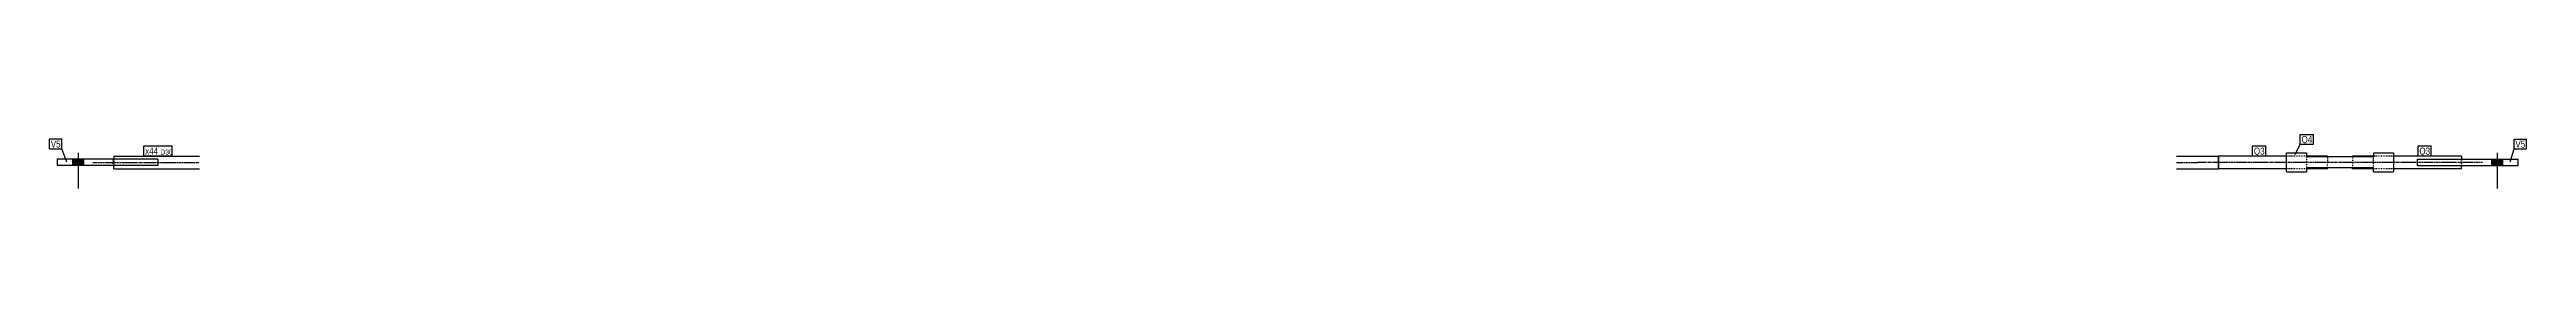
# Model space of a CAD drawing. Header units: millimetres. Extents: x 12 to 18066, y -28 to 352.
# Drawn here: x 12153 to 18066, y -28 to 101 of the extents above; entities that cross this region are included whole.
import ezdxf

# ---------------------------------------------------------------- set-up
doc = ezdxf.new("R2010")
doc.units = ezdxf.units.MM
doc.linetypes.add('DXK_LINE_DOT2', pattern=[3.9198, 1.9599, -1.9599])
doc.linetypes.add('DXK_LINE_DOT3', pattern=[5.9187, 2.979, -0.9799, 0.9799, -0.9799])
doc.layers.add('STÅL', color=7, linetype='Continuous')
doc.layers.add('TEKST', color=7, linetype='Continuous')
doc.styles.add('Arial Narrow', font='ARIALN.TTF', dxfattribs={"height": 0.2})

msp = doc.modelspace()

# ---------------------------------------------------------------- hatches: boundary and pattern name
at = {"layer": 'STÅL', "linetype": 'Continuous'}
for points in [[(12208.1, 27), (12234.1, 27), (12234.1, 42), (12208.1, 42)], [(18008.7, 42), (17982.7, 42), (17982.7, 27), (18008.7, 27)]]:
    msp.add_hatch(color=96, dxfattribs=at).paths.add_polyline_path(points)

# ---------------------------------------------------------------- linework, layer by layer
at = {"layer": 'STÅL', "color": 2, "linetype": 'Continuous'}
for p, q in [((12411.1, 42), (12171.1, 42)), ((12171.1, 42), (12171.1, 27)), ((12411.1, 27), (12171.1, 27)), ((12306.1, 49.5), (12511.1, 49.5)), ((12306.1, 49.5), (12306.1, 42)), ((12306.1, 19.5), (12306.1, 27)), ((12306.1, 19.5), (12511.1, 19.5)), ((12411.1, 42), (12411.1, 27)), ((17230.7, 49.5), (17330.7, 49.5)), ((17230.7, 19.5), (17330.7, 19.5)), ((17330.7, 49.5), (17330.7, 27)), ((17493.2, 49.5), (17330.7, 49.5)), ((17330.7, 19.5), (17330.7, 49.5)), ((17330.7, 27), (17330.7, 19.5)), ((17493.2, 19.5), (17330.7, 19.5)), ((17493.2, 57), (17540.7, 57)), ((17493.2, 12), (17493.2, 57)), ((17493.2, 12), (17540.7, 12)), ((17540.7, 57), (17540.7, 47.7)), ((17590.7, 49.5), (17540.7, 49.5)), ((17700.7, 47.7), (17540.7, 47.7)), ((17700.7, 21.3), (17540.7, 21.3)), ((17540.7, 21.3), (17540.7, 12)), ((17590.7, 19.5), (17540.7, 19.5)), ((17590.7, 47.7), (17590.7, 49.5)), ((17590.7, 19.5), (17590.7, 21.3)), ((17700.7, 49.5), (17650.7, 49.5)), ((17650.7, 49.5), (17650.7, 47.7)), ((17650.7, 19.5), (17650.7, 21.3)), ((17700.7, 19.5), (17650.7, 19.5)), ((17700.7, 57), (17748.2, 57)), ((17700.7, 57), (17700.7, 47.7)), ((17700.7, 12), (17700.7, 21.3)), ((17700.7, 12), (17748.2, 12)), ((17748.2, 57), (17748.2, 12)), ((17910.7, 49.5), (17748.2, 49.5)), ((17910.7, 19.5), (17748.2, 19.5)), ((17805.7, 27), (17805.7, 42)), ((17805.7, 42), (18045.7, 42)), ((17805.7, 27), (18045.7, 27)), ((17910.7, 49.5), (17910.7, 42)), ((17910.7, 19.5), (17910.7, 27)), ((18045.7, 27), (18045.7, 42))]:
    msp.add_line(p, q, dxfattribs=at)
at = {"layer": 'STÅL', "color": 96, "linetype": 'Continuous'}
for p, q in [((12208.1, 42), (12208.1, 27)), ((12221.1, 57), (12221.1, -28)), ((12234.1, 42), (12234.1, 27)), ((17982.7, 42), (17982.7, 27)), ((17995.7, 57), (17995.7, -28)), ((18008.7, 42), (18008.7, 27))]:
    msp.add_line(p, q, dxfattribs=at)
at = {"layer": 'STÅL', "color": 7, "linetype": 'DXK_LINE_DOT3'}
for p, q in [((12256.1, 34.5), (12511.1, 34.5)), ((17230.7, 34.5), (17280.7, 34.5)), ((17600.7, 34.5), (17280.7, 34.5)), ((17960.7, 34.5), (17600.7, 34.5))]:
    msp.add_line(p, q, dxfattribs=at)
at = {"layer": 'STÅL', "color": 7, "linetype": 'DXK_LINE_DOT2'}
for p, q in [((12305.1, 27), (12305.1, 42)), ((12306.1, 42), (12306.1, 27)), ((17540.7, 49.5), (17493.2, 49.5)), ((17540.7, 19.5), (17493.2, 19.5)), ((17540.7, 54), (17540.7, 21.3)), ((17590.7, 47.5), (17590.7, 47.7)), ((17590.7, 47.5), (17590.7, 34.5)), ((17590.7, 21.3), (17590.7, 34.5)), ((17650.7, 47.7), (17650.7, 21.3)), ((17748.2, 49.5), (17700.7, 49.5)), ((17700.7, 15), (17700.7, 47.7)), ((17748.2, 19.5), (17700.7, 19.5)), ((17910.7, 27), (17910.7, 42)), ((17911.7, 27), (17911.7, 42))]:
    msp.add_line(p, q, dxfattribs=at)

# ---------------------------------------------------------------- next in the draw order: wipeouts: each hides what was drawn before it
at = {"color": 0}
for points in [[(12179.4, 69.8), (12179.4, 87.3), (12155.9, 87.3), (12155.9, 69.8)], [(12412.1, 53), (12412.1, 70.5), (12381.1, 70.5), (12381.1, 53)], [(17440.7, 53), (17440.7, 70.5), (17415.2, 70.5), (17415.2, 53)], [(17554.5, 80.7), (17554.5, 98.2), (17528.9, 98.2), (17528.9, 80.7)], [(17835.7, 53), (17835.7, 70.5), (17810.2, 70.5), (17810.2, 53)], [(18062.8, 69.6), (18062.8, 87.1), (18039.4, 87.1), (18039.4, 69.6)]]:
    msp.add_wipeout(points, dxfattribs=at).dxf.layer = 'TEKST'

# ---------------------------------------------------------------- next in the draw order: wipeouts: each hides what was drawn before it
for points in [[(12179.4, 69.8), (12179.4, 87.3), (12155.9, 87.3), (12155.9, 69.8)], [(12412.1, 53), (12412.1, 70.5), (12381.1, 70.5), (12381.1, 53)], [(17440.7, 53), (17440.7, 70.5), (17415.2, 70.5), (17415.2, 53)], [(17554.5, 80.7), (17554.5, 98.2), (17528.9, 98.2), (17528.9, 80.7)], [(17835.7, 53), (17835.7, 70.5), (17810.2, 70.5), (17810.2, 53)], [(18062.8, 69.6), (18062.8, 87.1), (18039.4, 87.1), (18039.4, 69.6)]]:
    msp.add_wipeout(points, dxfattribs=at).dxf.layer = 'TEKST'

# ---------------------------------------------------------------- next in the draw order: linework, layer by layer
at = {"layer": 'TEKST', "color": 7, "linetype": 'Continuous'}
for p, q in [((12152.9, 90.3), (12182.4, 90.3)), ((12152.9, 66.8), (12152.9, 90.3)), ((12152.9, 66.8), (12182.4, 66.8)), ((12182.4, 66.8), (12182.4, 90.3)), ((12194.3, 34.9), (12182.4, 66.8)), ((12378.1, 50), (12378.1, 73.5)), ((17412.2, 73.5), (17443.7, 73.5)), ((17412.2, 50), (17412.2, 73.5)), ((17443.7, 50), (17443.7, 73.5)), ((17514, 53), (17525.9, 77.7)), ((17525.9, 101.2), (17557.5, 101.2)), ((17525.9, 77.7), (17525.9, 101.2)), ((17525.9, 77.7), (17557.5, 77.7)), ((17557.5, 77.7), (17557.5, 101.2)), ((17807.2, 73.5), (17838.7, 73.5)), ((17807.2, 50), (17807.2, 73.5)), ((17838.7, 50), (17838.7, 73.5)), ((18026.6, 35.4), (18036.4, 66.6)), ((18036.4, 90.1), (18065.8, 90.1)), ((18036.4, 66.6), (18036.4, 90.1)), ((18036.4, 66.6), (18065.8, 66.6)), ((18065.8, 66.6), (18065.8, 90.1)), ((17412.2, 50), (17443.7, 50)), ((17807.2, 50), (17838.7, 50))]:
    msp.add_line(p, q, dxfattribs=at)

# ---------------------------------------------------------------- next in the draw order: texts
at = {"layer": 'TEKST', "color": 3, "style": 'Arial Narrow'}
for s, p in [('V5', (12155.9, 69.8)), ('Q3', (17415.2, 53)), ('Q4', (17528.9, 80.7)), ('Q3', (17810.2, 53)), ('V5', (18039.4, 69.6))]:
    msp.add_text(s, height=16.7, dxfattribs=at).set_placement(p)

# ---------------------------------------------------------------- next in the draw order: wipeouts: each hides what was drawn before it
at = {"color": 0}
msp.add_wipeout([(12442.4, 53), (12442.4, 65.5), (12417.3, 65.5), (12417.3, 53)], dxfattribs=at).dxf.layer = 'TEKST'

# ---------------------------------------------------------------- next in the draw order: wipeouts: each hides what was drawn before it
msp.add_wipeout([(12442.4, 53), (12442.4, 65.5), (12417.3, 65.5), (12417.3, 53)], dxfattribs=at).dxf.layer = 'TEKST'

# ---------------------------------------------------------------- next in the draw order: linework, layer by layer
at = {"layer": 'TEKST', "color": 7, "linetype": 'Continuous'}
for p, q in [((12378.1, 73.5), (12445.4, 73.5)), ((12445.4, 50), (12445.4, 73.5)), ((12378.1, 50), (12445.4, 50))]:
    msp.add_line(p, q, dxfattribs=at)

# ---------------------------------------------------------------- next in the draw order: texts
at = {"layer": 'TEKST', "color": 3, "style": 'Arial Narrow'}
for s, height, p in [('x44', 16.7, (12381.1, 53)), ('D30', 11.93, (12417.3, 53))]:
    msp.add_text(s, height=height, dxfattribs=at).set_placement(p)

doc.saveas('drawing.dxf')
